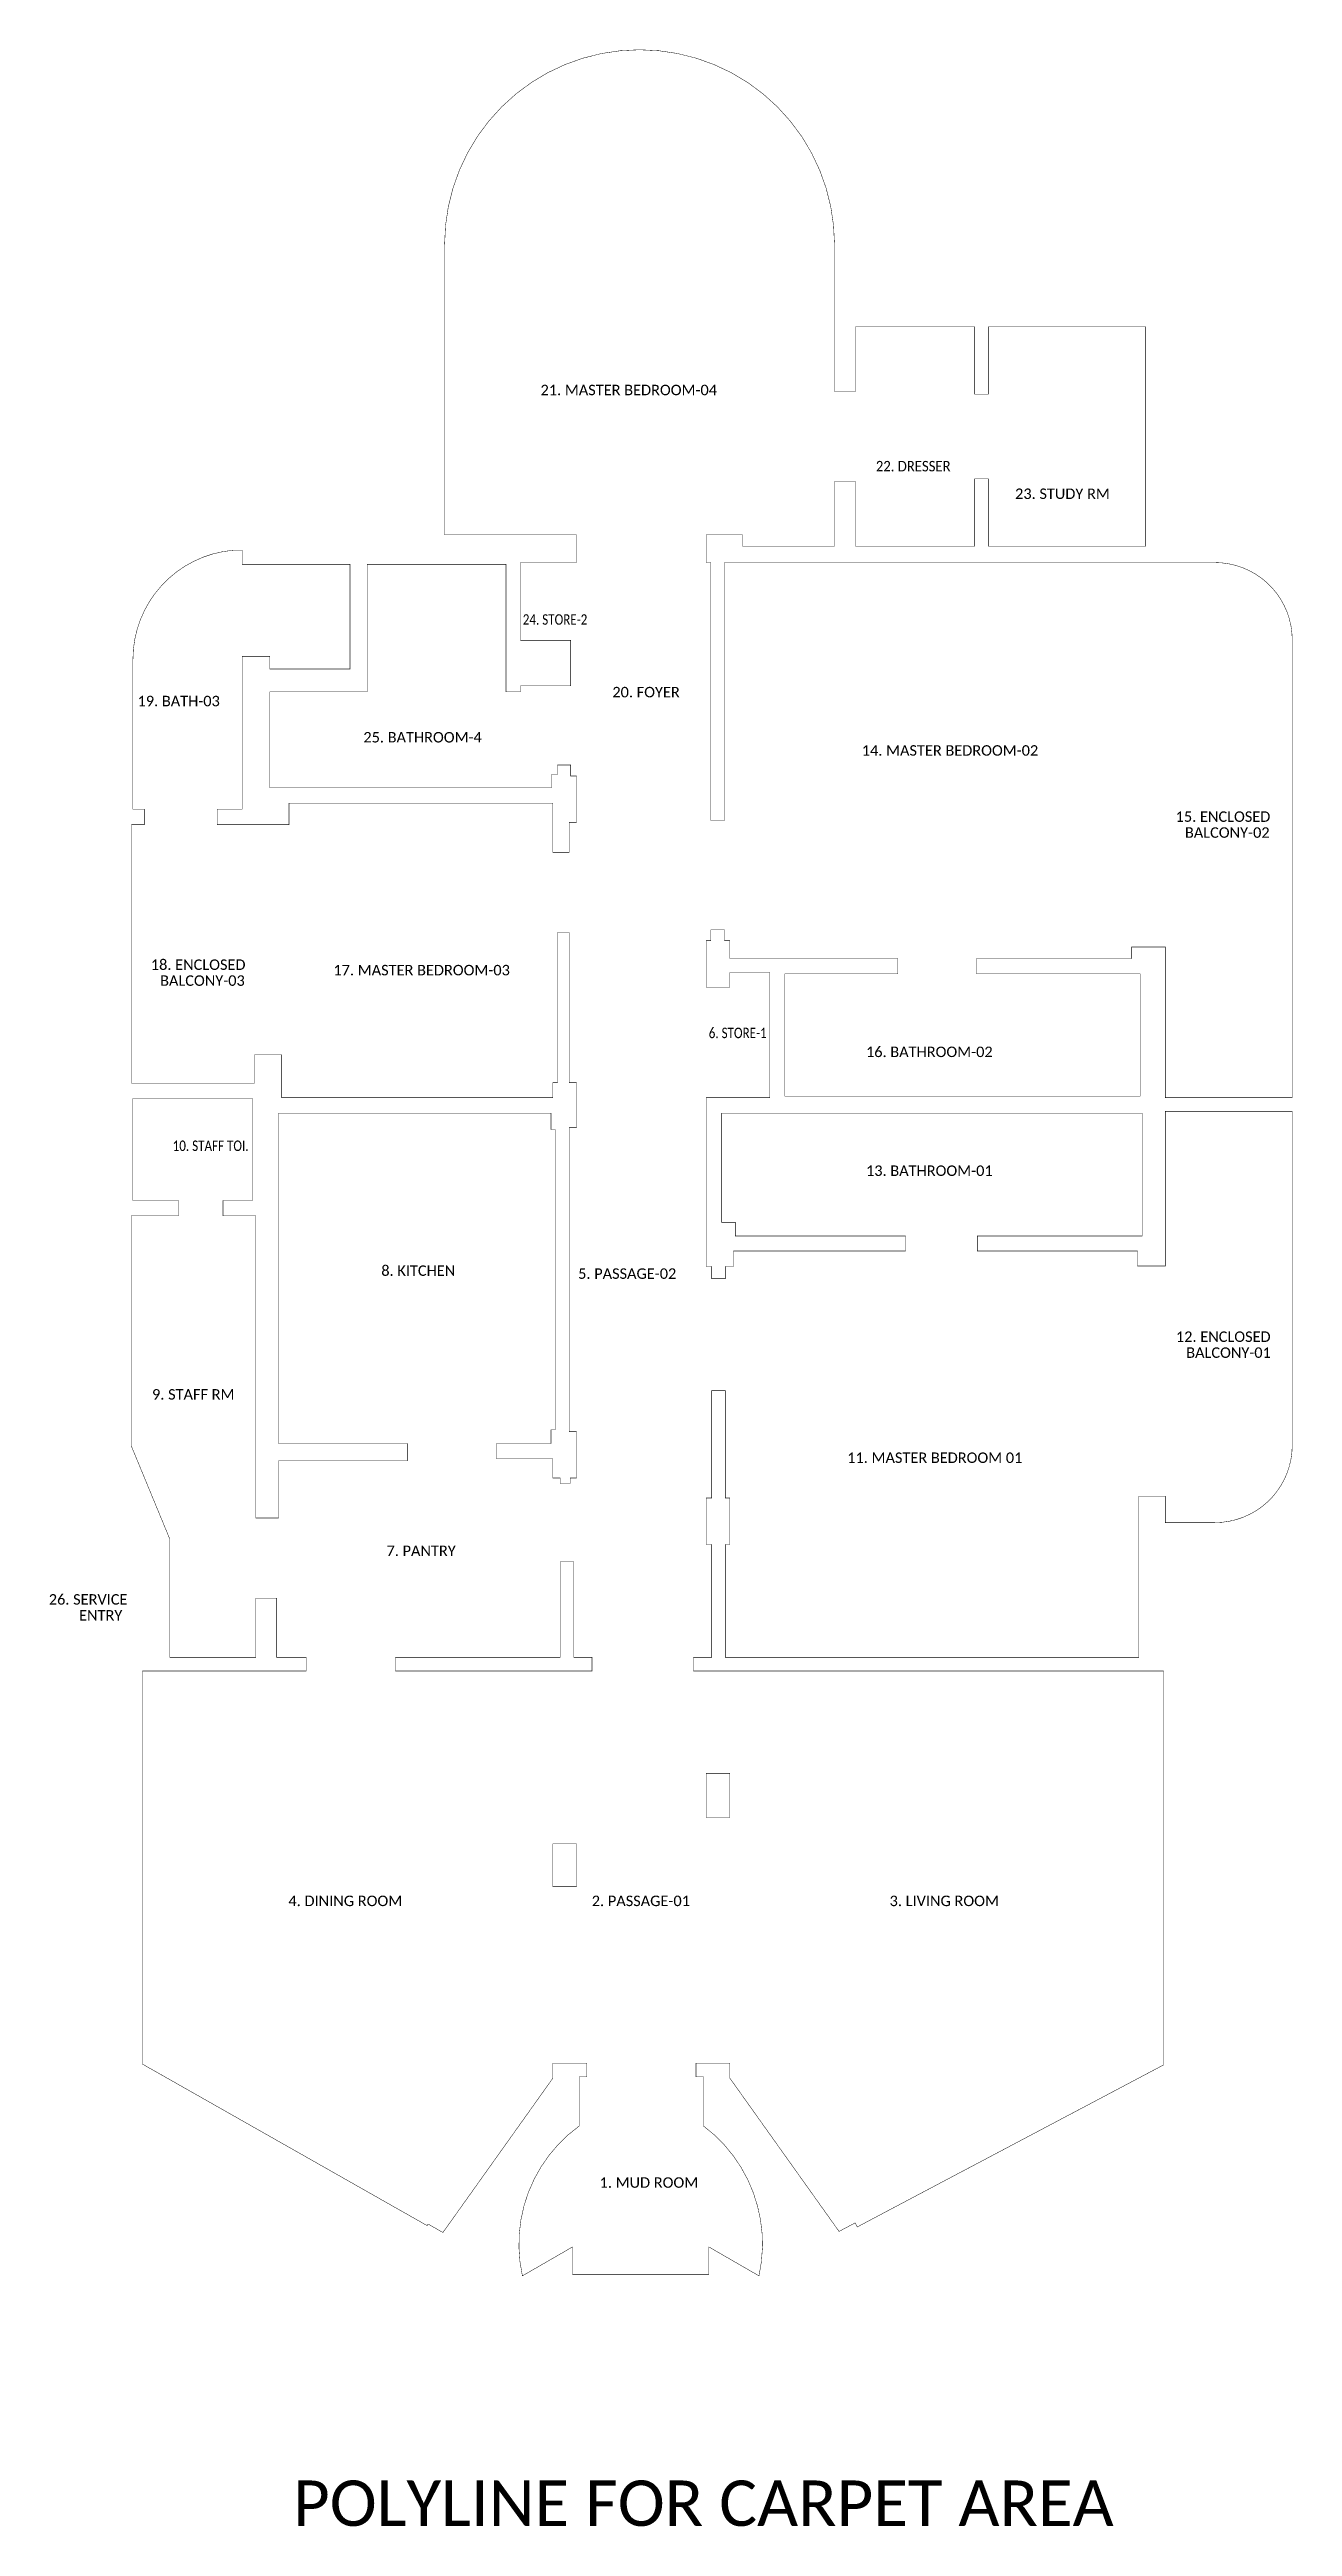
# Model space of a CAD drawing. Header units: millimetres. Extents: x -178592 to 87348, y -1412 to 59448.
# Drawn here: x -117335 to -103676, y -1309 to 25909 of the extents above; entities that cross this region are included whole.
import ezdxf
from ezdxf.enums import TextEntityAlignment as Align

# ---------------------------------------------------------------- set-up
doc = ezdxf.new("R2010")
doc.units = ezdxf.units.MM
doc.layers.get('Defpoints').update_dxf_attribs({"color": 211})
doc.layers.add('A_TEXT', color=1, linetype='Continuous')
doc.styles.add('starc 50', font='calibri.ttf', dxfattribs={"width": 0.8, "height": 2.3})

msp = doc.modelspace()

# ---------------------------------------------------------------- texts
at = {"layer": 'A_TEXT', "style": 'starc 50'}
msp.add_text('POLYLINE FOR CARPET AREA', height=500, dxfattribs=at).set_placement((-110149.6, -1053.9), align=Align.MIDDLE_CENTER)

# ---------------------------------------------------------------- blocks, each defined once
blk = doc.blocks.new('A$C66CD7E53')
at = {"layer": 'A_TEXT', "style": 'starc 50'}
for s, p in [('21. MASTER BEDROOM-04', (-6106, 18546)), ('23. STUDY RM ', (-1320, 17406)), ('20. FOYER', (-5916, 15226)), ('19. BATH-03', (-11052, 15128)), ('25. BATHROOM-4', (-8372, 14730)), ('14. MASTER BEDROOM-02', (-2576, 14585)), ('15. ENCLOSED ', (444, 13858)), ('BALCONY-02', (471, 13683)), ('18. ENCLOSED ', (-10818, 12231)), ('BALCONY-03', (-10791, 12056)), ('17. MASTER BEDROOM-03', (-8382, 12171)), ('16. BATHROOM-02', (-2803, 11273)), ('13. BATHROOM-01', (-2803, 9967)), ('8. KITCHEN', (-8419, 8869)), ('5. PASSAGE-02', (-6123, 8836)), ('12. ENCLOSED ', (447, 8143)), ('BALCONY-01', (485, 7968)), ('9. STAFF RM', (-10892, 7509)), ('11. MASTER BEDROOM 01', (-2743, 6813)), ('7. PANTRY', (-8388, 5790)), ('26. SERVICE', (-12047, 5256)), ('ENTRY', (-11909, 5081)), ('4. DINING ROOM', (-9221, 1943)), ('2. PASSAGE-01', (-5973, 1943)), ('3. LIVING ROOM', (-2639, 1943)), ('1. MUD ROOM', (-5885, -1152))]:
    blk.add_text(s, height=115, dxfattribs=at).set_placement(p, align=Align.MIDDLE_CENTER)
for s, width, p in [('22. DRESSER', 0.9, (-2980, 17709)), ('24. STORE-2 ', 0.8, (-6900, 16024)), ('6. STORE-1', 0.8, (-4909, 11481)), ('10. STAFF TOI.', 0.8, (-10701, 10241))]:
    blk.add_text(s, height=115, dxfattribs=dict(at, width=width)).set_placement(p, align=Align.MIDDLE_CENTER)

# ---------------------------------------------------------------- linework, layer by layer
at = {"layer": 'Defpoints', "const_width": 5}
msp.add_lwpolyline([(-115068.4, 13092), (-115068.4, 9772), (-114818.4, 9772), (-114818.4, 10402), (-113403.4, 10402), (-113403.4, 10592), (-114818.4, 10592), (-114818.4, 11162), (-114818.4, 14222), (-111823.4, 14222), (-111823.4, 14042), (-111778.4, 14042), (-111778.4, 10742), (-111823.4, 10742), (-111823.4, 10592), (-112423.4, 10592), (-112423.4, 10422), (-111803.4, 10422), (-111803.4, 10212), (-111723.4, 10212), (-111723.4, 10152), (-111613.4, 10152), (-111613.4, 10212), (-111543.4, 10212), (-111543.4, 10722), (-111623.4, 10722), (-111623.4, 14062), (-111543.4, 14062), (-111543.4, 14557), (-111623.4, 14557), (-111623.4, 16207), (-111753.4, 16207), (-111753.4, 14557), (-111803.4, 14557), (-111803.4, 14392), (-114783.4, 14392), (-114783.4, 14862), (-115083.4, 14862), (-115083.4, 14552), (-116433.4, 14552), (-116433.4, 17392), (-116293.4, 17392), (-116293.4, 17562), (-116418.4, 17562), (-116418.4, 19207, -0.3889837), (-115318.4, 20407), (-115218.4, 20407), (-115218.4, 20252), (-114033.4, 20252), (-114033.4, 19102), (-114913.4, 19102), (-114913.4, 19242), (-115218.4, 19242), (-115218.4, 17562), (-115493.4, 17562), (-115493.4, 17392), (-114703.4, 17392), (-114703.4, 17627), (-111803.4, 17627), (-111803.4, 17087), (-111623.4, 17087), (-111623.4, 17417), (-111543.4, 17417), (-111543.4, 17927), (-111608.4, 17927), (-111608.4, 18047), (-111753.4, 18047), (-111753.4, 17942), (-111818.4, 17942), (-111818.4, 17797), (-114913.4, 17797), (-114913.4, 18852), (-113843.4, 18852), (-113843.4, 20252), (-112318.4, 20252), (-112318.4, 18852), (-112158.4, 18852), (-112158.4, 18917), (-111608.4, 18917), (-111608.4, 19417), (-112158.4, 19417), (-112158.4, 20272), (-111543.4, 20272), (-111543.4, 20577), (-112993.4, 20577), (-112993.4, 23764.5, -1), (-108708.4, 23764.5), (-108708.4, 22152), (-108478.4, 22152), (-108478.4, 22862), (-107168.4, 22862), (-107168.4, 22122), (-107018.4, 22122), (-107018.4, 22862), (-105288.4, 22862), (-105288.4, 20452), (-107018.4, 20452), (-107018.4, 21192), (-107168.4, 21192), (-107168.4, 20452), (-108478.4, 20452), (-108478.4, 21162), (-108708.4, 21162), (-108708.4, 20452), (-109718.4, 20452), (-109718.4, 20577), (-110118.4, 20577), (-110118.4, 20272), (-110068.4, 20272), (-110068.4, 17437), (-109918.4, 17437), (-109918.4, 20272), (-104528.4, 20272, -0.4142136), (-103678.4, 19422), (-103678.4, 14392), (-105073.4, 14392), (-105073.4, 16047), (-105443.4, 16047), (-105443.4, 15922), (-107148.4, 15922), (-107148.4, 15752), (-105348.4, 15752), (-105348.4, 14407), (-109253.4, 14407), (-109253.4, 15752), (-108013.4, 15752), (-108013.4, 15922), (-109858.4, 15922), (-109858.4, 16117), (-109918.4, 16117), (-109918.4, 16237), (-110068.4, 16237), (-110068.4, 16117), (-110118.4, 16117), (-110118.4, 15607), (-109858.4, 15607), (-109858.4, 15767), (-109418.4, 15767), (-109418.4, 14392), (-110118.4, 14392), (-110118.4, 12537), (-110058.4, 12537), (-110058.4, 12402), (-109908.4, 12402), (-109908.4, 12537), (-109818.4, 12537), (-109818.4, 12707), (-107928.4, 12707), (-107928.4, 12872), (-109798.4, 12872), (-109798.4, 13022), (-109948.4, 13022), (-109948.4, 14222), (-105328.4, 14222), (-105328.4, 12872), (-107138.4, 12872), (-107138.4, 12707), (-105378.4, 12707), (-105378.4, 12542), (-105073.4, 12542), (-105073.4, 14242), (-103678.4, 14242), (-103678.4, 10572, -0.4142136), (-104528.4, 9722), (-105073.4, 9722), (-105073.4, 10012), (-105363.4, 10012), (-105363.4, 8242), (-109908.4, 8242), (-109908.4, 9482), (-109858.4, 9482), (-109858.4, 9992), (-109908.4, 9992), (-109908.4, 11172), (-110058.4, 11172), (-110058.4, 9992), (-110118.4, 9992), (-110118.4, 9482), (-110058.4, 9482), (-110058.4, 8242), (-110258.4, 8242), (-110258.4, 8092), (-105093.4, 8092), (-105093.4, 3762), (-108458.5, 1982.3), (-108481.8, 2026.5), (-108658.6, 1933), (-109858.4, 3617), (-109858.4, 3782), (-110230.9, 3782), (-110230.9, 3632), (-110148.4, 3632), (-110148.4, 3092, -0.294627), (-109538.5, 1444.5), (-110088.4, 1762), (-110088.4, 1461.7), (-111588.4, 1461.7), (-111588.4, 1762), (-112138.3, 1444.5, -0.2996139), (-111513.4, 3092), (-111513.4, 3632), (-111430.9, 3632), (-111430.9, 3782), (-111803.4, 3782), (-111803.4, 3617), (-113011.5, 1921.3), (-113174.2, 2013.5), (-113184, 1996.1), (-116313.4, 3771.5), (-116313.4, 8092), (-114513.4, 8092), (-114513.4, 8242), (-114838.4, 8242), (-114838.4, 8892), (-115068.4, 8892), (-115068.4, 8242), (-116013.4, 8242), (-116013.4, 9542), (-116438.4, 10569.4), (-116438.4, 13092), (-115918.4, 13092), (-115918.4, 13262), (-116418.4, 13262), (-116418.4, 14382), (-115103.4, 14382), (-115103.4, 13262), (-115428.4, 13262), (-115428.4, 13092)], format="xyb", close=True, dxfattribs=at)
for points in [[(-113533.4, 8092), (-113533.4, 8242), (-111723.4, 8242), (-111723.4, 9292), (-111573.4, 9292), (-111573.4, 8242), (-111373.4, 8242), (-111373.4, 8092)], [(-110118.4, 6967), (-109858.4, 6967), (-109858.4, 6482), (-110118.4, 6482)], [(-111803.4, 5722), (-111543.4, 5722), (-111543.4, 6192), (-111803.4, 6192)]]:
    msp.add_lwpolyline(points, close=True, dxfattribs=at)

# ---------------------------------------------------------------- block references
at = {"layer": 'Defpoints'}
msp.add_blockref('A$C66CD7E53', (-104863.4, 3622.2), dxfattribs=at)

msp.set_redraw_order([(e.dxf.handle, doc.entitydb.next_handle()) for e in msp.query("TEXT MTEXT ATTDEF DIMENSION ARC_DIMENSION")])  # texts and dimensions are drawn at this point

doc.saveas('drawing.dxf')
